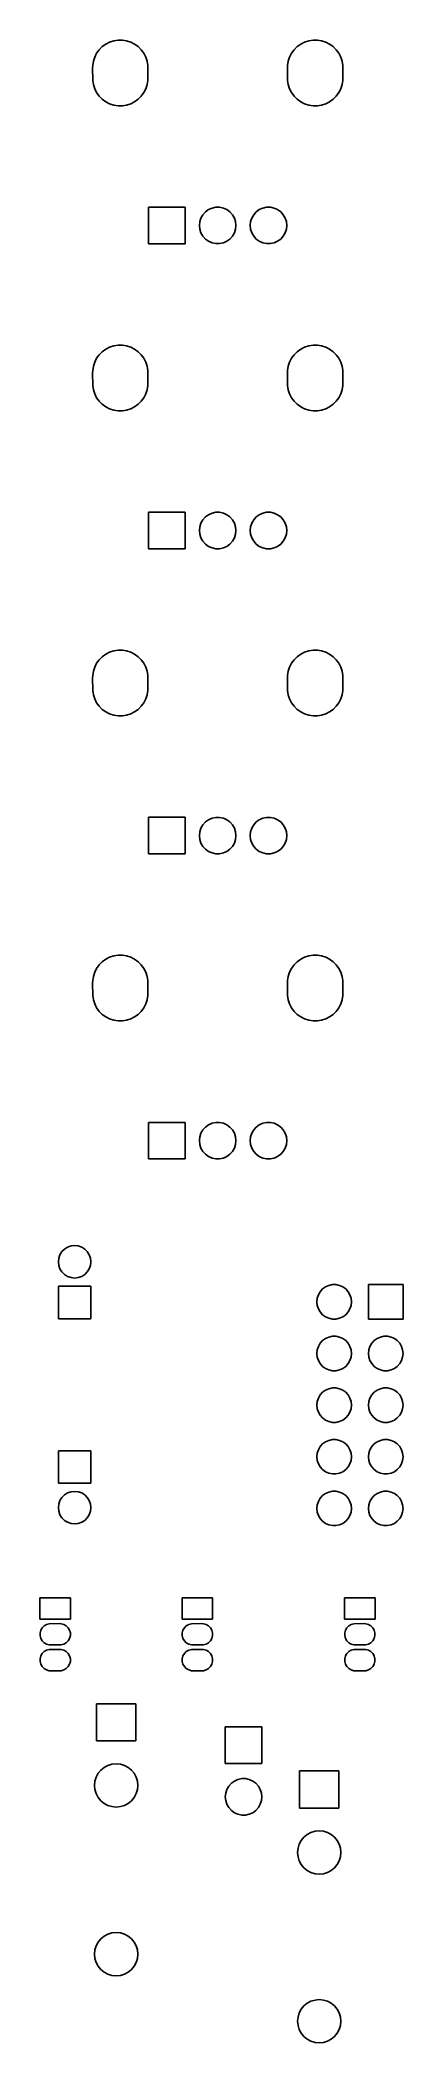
# Model space of a CAD drawing. Extents: x 91.2 to 109.1, y -149.4 to -50.9.
import ezdxf

# ---------------------------------------------------------------- set-up
doc = ezdxf.new("R2010")
doc.units = 0
doc.layers.add('BLACK', color=7, linetype='CONTINUOUS')

msp = doc.modelspace()

# ---------------------------------------------------------------- linework, layer by layer
at = {"layer": 'BLACK', "linetype": 'CONTINUOUS'}
for p, q in [((94.165848, -51.356751), (94.316751, -51.205848)), ((94.316751, -51.205848), (94.489402, -51.080409)), ((94.489402, -51.080409), (94.679551, -50.983524)), ((94.679551, -50.983524), (94.882514, -50.917577)), ((94.882514, -50.917577), (95.093296, -50.884192)), ((95.093296, -50.884192), (95.306704, -50.884192)), ((95.306704, -50.884192), (95.517486, -50.917577)), ((95.517486, -50.917577), (95.720449, -50.983524)), ((95.720449, -50.983524), (95.910598, -51.080409)), ((95.910598, -51.080409), (96.083249, -51.205848)), ((96.083249, -51.205848), (96.234152, -51.356751)), ((103.765848, -51.356751), (103.916751, -51.205848)), ((103.916751, -51.205848), (104.089402, -51.080409)), ((104.089402, -51.080409), (104.279551, -50.983524)), ((104.279551, -50.983524), (104.482514, -50.917577)), ((104.482514, -50.917577), (104.693296, -50.884192)), ((104.693296, -50.884192), (104.906704, -50.884192)), ((104.906704, -50.884192), (105.117486, -50.917577)), ((105.117486, -50.917577), (105.320449, -50.983524)), ((105.320449, -50.983524), (105.510598, -51.080409)), ((105.510598, -51.080409), (105.683249, -51.205848)), ((105.683249, -51.205848), (105.834152, -51.356751)), ((93.84, -52.24), (93.844192, -52.133296)), ((93.844192, -52.133296), (93.877577, -51.922514)), ((93.877577, -51.922514), (93.943524, -51.719551)), ((93.943524, -51.719551), (94.040409, -51.529402)), ((94.040409, -51.529402), (94.165848, -51.356751)), ((96.234152, -51.356751), (96.359591, -51.529402)), ((96.359591, -51.529402), (96.456476, -51.719551)), ((96.456476, -51.719551), (96.522423, -51.922514)), ((96.522423, -51.922514), (96.555808, -52.133296)), ((96.555808, -52.133296), (96.56, -52.76)), ((103.44, -52.24), (103.444192, -52.133296)), ((103.444192, -52.133296), (103.477577, -51.922514)), ((103.477577, -51.922514), (103.543524, -51.719551)), ((103.543524, -51.719551), (103.640409, -51.529402)), ((103.640409, -51.529402), (103.765848, -51.356751)), ((105.834152, -51.356751), (105.959591, -51.529402)), ((105.959591, -51.529402), (106.056476, -51.719551)), ((106.056476, -51.719551), (106.122423, -51.922514)), ((106.122423, -51.922514), (106.155808, -52.133296)), ((106.155808, -52.133296), (106.16, -52.76)), ((93.844192, -52.866704), (93.84, -52.24)), ((93.877577, -53.077486), (93.844192, -52.866704)), ((93.943524, -53.280449), (93.877577, -53.077486)), ((96.522423, -53.077486), (96.456476, -53.280449)), ((96.555808, -52.866704), (96.522423, -53.077486)), ((96.56, -52.76), (96.555808, -52.866704)), ((103.444192, -52.866704), (103.44, -52.24)), ((103.477577, -53.077486), (103.444192, -52.866704)), ((103.543524, -53.280449), (103.477577, -53.077486)), ((106.122423, -53.077486), (106.056476, -53.280449)), ((106.155808, -52.866704), (106.122423, -53.077486)), ((106.16, -52.76), (106.155808, -52.866704)), ((94.040409, -53.470598), (93.943524, -53.280449)), ((94.165848, -53.643249), (94.040409, -53.470598)), ((94.316751, -53.794152), (94.165848, -53.643249)), ((94.489402, -53.919591), (94.316751, -53.794152)), ((94.679551, -54.016476), (94.489402, -53.919591)), ((94.882514, -54.082423), (94.679551, -54.016476)), ((95.093296, -54.115808), (94.882514, -54.082423)), ((95.306704, -54.115808), (95.093296, -54.115808)), ((95.517486, -54.082423), (95.306704, -54.115808)), ((95.720449, -54.016476), (95.517486, -54.082423)), ((95.910598, -53.919591), (95.720449, -54.016476)), ((96.083249, -53.794152), (95.910598, -53.919591)), ((96.234152, -53.643249), (96.083249, -53.794152)), ((96.359591, -53.470598), (96.234152, -53.643249)), ((96.456476, -53.280449), (96.359591, -53.470598)), ((103.640409, -53.470598), (103.543524, -53.280449)), ((103.765848, -53.643249), (103.640409, -53.470598)), ((103.916751, -53.794152), (103.765848, -53.643249)), ((104.089402, -53.919591), (103.916751, -53.794152)), ((104.279551, -54.016476), (104.089402, -53.919591)), ((104.482514, -54.082423), (104.279551, -54.016476)), ((104.693296, -54.115808), (104.482514, -54.082423)), ((104.906704, -54.115808), (104.693296, -54.115808)), ((105.117486, -54.082423), (104.906704, -54.115808)), ((105.320449, -54.016476), (105.117486, -54.082423)), ((105.510598, -53.919591), (105.320449, -54.016476)), ((105.683249, -53.794152), (105.510598, -53.919591)), ((105.834152, -53.643249), (105.683249, -53.794152)), ((105.959591, -53.470598), (105.834152, -53.643249)), ((106.056476, -53.280449), (105.959591, -53.470598)), ((96.6, -60.9), (96.6, -59.1)), ((96.6, -59.1), (98.4, -59.1)), ((98.4, -59.1), (98.4, -60.9)), ((99.1, -60), (99.119667, -59.812879)), ((99.119667, -60.187121), (99.1, -60)), ((99.119667, -59.812879), (99.177809, -59.633937)), ((99.177809, -59.633937), (99.271885, -59.470993)), ((99.271885, -59.470993), (99.397782, -59.33117)), ((99.397782, -59.33117), (99.55, -59.220577)), ((99.55, -59.220577), (99.721885, -59.144049)), ((99.721885, -59.144049), (99.905924, -59.10493)), ((99.905924, -59.10493), (100.094076, -59.10493)), ((100.094076, -59.10493), (100.278115, -59.144049)), ((100.278115, -59.144049), (100.45, -59.220577)), ((100.45, -59.220577), (100.602218, -59.33117)), ((100.602218, -59.33117), (100.728115, -59.470993)), ((100.728115, -59.470993), (100.822191, -59.633937)), ((100.822191, -59.633937), (100.880333, -59.812879)), ((100.880333, -59.812879), (100.9, -60)), ((100.9, -60), (100.880333, -60.187121)), ((101.6, -60), (101.619667, -59.812879)), ((101.619667, -60.187121), (101.6, -60)), ((101.619667, -59.812879), (101.677809, -59.633937)), ((101.677809, -59.633937), (101.771885, -59.470993)), ((101.771885, -59.470993), (101.897782, -59.33117)), ((101.897782, -59.33117), (102.05, -59.220577)), ((102.05, -59.220577), (102.221885, -59.144049)), ((102.221885, -59.144049), (102.405924, -59.10493)), ((102.405924, -59.10493), (102.594076, -59.10493)), ((102.594076, -59.10493), (102.778115, -59.144049)), ((102.778115, -59.144049), (102.95, -59.220577)), ((102.95, -59.220577), (103.102218, -59.33117)), ((103.102218, -59.33117), (103.228115, -59.470993)), ((103.228115, -59.470993), (103.322191, -59.633937)), ((103.322191, -59.633937), (103.380333, -59.812879)), ((103.380333, -59.812879), (103.4, -60)), ((103.4, -60), (103.380333, -60.187121)), ((98.4, -60.9), (96.6, -60.9)), ((99.177809, -60.366063), (99.119667, -60.187121)), ((99.271885, -60.529007), (99.177809, -60.366063)), ((99.397782, -60.66883), (99.271885, -60.529007)), ((99.55, -60.779423), (99.397782, -60.66883)), ((99.721885, -60.855951), (99.55, -60.779423)), ((99.905924, -60.89507), (99.721885, -60.855951)), ((100.094076, -60.89507), (99.905924, -60.89507)), ((100.278115, -60.855951), (100.094076, -60.89507)), ((100.45, -60.779423), (100.278115, -60.855951)), ((100.602218, -60.66883), (100.45, -60.779423)), ((100.728115, -60.529007), (100.602218, -60.66883)), ((100.822191, -60.366063), (100.728115, -60.529007)), ((100.880333, -60.187121), (100.822191, -60.366063)), ((101.677809, -60.366063), (101.619667, -60.187121)), ((101.771885, -60.529007), (101.677809, -60.366063)), ((101.897782, -60.66883), (101.771885, -60.529007)), ((102.05, -60.779423), (101.897782, -60.66883)), ((102.221885, -60.855951), (102.05, -60.779423)), ((102.405924, -60.89507), (102.221885, -60.855951)), ((102.594076, -60.89507), (102.405924, -60.89507)), ((102.778115, -60.855951), (102.594076, -60.89507)), ((102.95, -60.779423), (102.778115, -60.855951)), ((103.102218, -60.66883), (102.95, -60.779423)), ((103.228115, -60.529007), (103.102218, -60.66883)), ((103.322191, -60.366063), (103.228115, -60.529007)), ((103.380333, -60.187121), (103.322191, -60.366063)), ((94.679551, -65.983524), (94.882514, -65.917577)), ((94.882514, -65.917577), (95.093296, -65.884192)), ((95.093296, -65.884192), (95.306704, -65.884192)), ((95.306704, -65.884192), (95.517486, -65.917577)), ((95.517486, -65.917577), (95.720449, -65.983524)), ((104.279551, -65.983524), (104.482514, -65.917577)), ((104.482514, -65.917577), (104.693296, -65.884192)), ((104.693296, -65.884192), (104.906704, -65.884192)), ((104.906704, -65.884192), (105.117486, -65.917577)), ((105.117486, -65.917577), (105.320449, -65.983524)), ((93.844192, -67.133296), (93.877577, -66.922514)), ((93.877577, -66.922514), (93.943524, -66.719551)), ((93.943524, -66.719551), (94.040409, -66.529402)), ((94.040409, -66.529402), (94.165848, -66.356751)), ((94.165848, -66.356751), (94.316751, -66.205848)), ((94.316751, -66.205848), (94.489402, -66.080409)), ((94.489402, -66.080409), (94.679551, -65.983524)), ((95.720449, -65.983524), (95.910598, -66.080409)), ((95.910598, -66.080409), (96.083249, -66.205848)), ((96.083249, -66.205848), (96.234152, -66.356751)), ((96.234152, -66.356751), (96.359591, -66.529402)), ((96.359591, -66.529402), (96.456476, -66.719551)), ((96.456476, -66.719551), (96.522423, -66.922514)), ((96.522423, -66.922514), (96.555808, -67.133296)), ((103.444192, -67.133296), (103.477577, -66.922514)), ((103.477577, -66.922514), (103.543524, -66.719551)), ((103.543524, -66.719551), (103.640409, -66.529402)), ((103.640409, -66.529402), (103.765848, -66.356751)), ((103.765848, -66.356751), (103.916751, -66.205848)), ((103.916751, -66.205848), (104.089402, -66.080409)), ((104.089402, -66.080409), (104.279551, -65.983524)), ((105.320449, -65.983524), (105.510598, -66.080409)), ((105.510598, -66.080409), (105.683249, -66.205848)), ((105.683249, -66.205848), (105.834152, -66.356751)), ((105.834152, -66.356751), (105.959591, -66.529402)), ((105.959591, -66.529402), (106.056476, -66.719551)), ((106.056476, -66.719551), (106.122423, -66.922514)), ((106.122423, -66.922514), (106.155808, -67.133296)), ((93.84, -67.24), (93.844192, -67.133296)), ((93.844192, -67.866704), (93.84, -67.24)), ((93.877577, -68.077486), (93.844192, -67.866704)), ((96.555808, -67.866704), (96.522423, -68.077486)), ((96.555808, -67.133296), (96.56, -67.76)), ((96.56, -67.76), (96.555808, -67.866704)), ((103.44, -67.24), (103.444192, -67.133296)), ((103.444192, -67.866704), (103.44, -67.24)), ((103.477577, -68.077486), (103.444192, -67.866704)), ((106.155808, -67.866704), (106.122423, -68.077486)), ((106.155808, -67.133296), (106.16, -67.76)), ((106.16, -67.76), (106.155808, -67.866704)), ((93.943524, -68.280449), (93.877577, -68.077486)), ((94.040409, -68.470598), (93.943524, -68.280449)), ((94.165848, -68.643249), (94.040409, -68.470598)), ((94.316751, -68.794152), (94.165848, -68.643249)), ((94.489402, -68.919591), (94.316751, -68.794152)), ((94.679551, -69.016476), (94.489402, -68.919591)), ((95.910598, -68.919591), (95.720449, -69.016476)), ((96.083249, -68.794152), (95.910598, -68.919591)), ((96.234152, -68.643249), (96.083249, -68.794152)), ((96.359591, -68.470598), (96.234152, -68.643249)), ((96.456476, -68.280449), (96.359591, -68.470598)), ((96.522423, -68.077486), (96.456476, -68.280449)), ((103.543524, -68.280449), (103.477577, -68.077486)), ((103.640409, -68.470598), (103.543524, -68.280449)), ((103.765848, -68.643249), (103.640409, -68.470598)), ((103.916751, -68.794152), (103.765848, -68.643249)), ((104.089402, -68.919591), (103.916751, -68.794152)), ((104.279551, -69.016476), (104.089402, -68.919591)), ((105.510598, -68.919591), (105.320449, -69.016476)), ((105.683249, -68.794152), (105.510598, -68.919591)), ((105.834152, -68.643249), (105.683249, -68.794152)), ((105.959591, -68.470598), (105.834152, -68.643249)), ((106.056476, -68.280449), (105.959591, -68.470598)), ((106.122423, -68.077486), (106.056476, -68.280449)), ((94.882514, -69.082423), (94.679551, -69.016476)), ((95.093296, -69.115808), (94.882514, -69.082423)), ((95.306704, -69.115808), (95.093296, -69.115808)), ((95.517486, -69.082423), (95.306704, -69.115808)), ((95.720449, -69.016476), (95.517486, -69.082423)), ((104.482514, -69.082423), (104.279551, -69.016476)), ((104.693296, -69.115808), (104.482514, -69.082423)), ((104.906704, -69.115808), (104.693296, -69.115808)), ((105.117486, -69.082423), (104.906704, -69.115808)), ((105.320449, -69.016476), (105.117486, -69.082423)), ((96.6, -75.9), (96.6, -74.1)), ((96.6, -74.1), (98.4, -74.1)), ((98.4, -74.1), (98.4, -75.9)), ((99.1, -75), (99.119667, -74.812879)), ((99.119667, -74.812879), (99.177809, -74.633937)), ((99.177809, -74.633937), (99.271885, -74.470993)), ((99.271885, -74.470993), (99.397782, -74.33117)), ((99.397782, -74.33117), (99.55, -74.220577)), ((99.55, -74.220577), (99.721885, -74.144049)), ((99.721885, -74.144049), (99.905924, -74.10493)), ((99.905924, -74.10493), (100.094076, -74.10493)), ((100.094076, -74.10493), (100.278115, -74.144049)), ((100.278115, -74.144049), (100.45, -74.220577)), ((100.45, -74.220577), (100.602218, -74.33117)), ((100.602218, -74.33117), (100.728115, -74.470993)), ((100.728115, -74.470993), (100.822191, -74.633937)), ((100.822191, -74.633937), (100.880333, -74.812879)), ((100.880333, -74.812879), (100.9, -75)), ((101.6, -75), (101.619667, -74.812879)), ((101.619667, -74.812879), (101.677809, -74.633937)), ((101.677809, -74.633937), (101.771885, -74.470993)), ((101.771885, -74.470993), (101.897782, -74.33117)), ((101.897782, -74.33117), (102.05, -74.220577)), ((102.05, -74.220577), (102.221885, -74.144049)), ((102.221885, -74.144049), (102.405924, -74.10493)), ((102.405924, -74.10493), (102.594076, -74.10493)), ((102.594076, -74.10493), (102.778115, -74.144049)), ((102.778115, -74.144049), (102.95, -74.220577)), ((102.95, -74.220577), (103.102218, -74.33117)), ((103.102218, -74.33117), (103.228115, -74.470993)), ((103.228115, -74.470993), (103.322191, -74.633937)), ((103.322191, -74.633937), (103.380333, -74.812879)), ((103.380333, -74.812879), (103.4, -75)), ((99.119667, -75.187121), (99.1, -75)), ((99.177809, -75.366063), (99.119667, -75.187121)), ((99.271885, -75.529007), (99.177809, -75.366063)), ((99.397782, -75.66883), (99.271885, -75.529007)), ((99.55, -75.779423), (99.397782, -75.66883)), ((99.721885, -75.855951), (99.55, -75.779423)), ((100.45, -75.779423), (100.278115, -75.855951)), ((100.602218, -75.66883), (100.45, -75.779423)), ((100.728115, -75.529007), (100.602218, -75.66883)), ((100.822191, -75.366063), (100.728115, -75.529007)), ((100.880333, -75.187121), (100.822191, -75.366063)), ((100.9, -75), (100.880333, -75.187121)), ((101.619667, -75.187121), (101.6, -75)), ((101.677809, -75.366063), (101.619667, -75.187121)), ((101.771885, -75.529007), (101.677809, -75.366063)), ((101.897782, -75.66883), (101.771885, -75.529007)), ((102.05, -75.779423), (101.897782, -75.66883)), ((102.221885, -75.855951), (102.05, -75.779423)), ((102.95, -75.779423), (102.778115, -75.855951)), ((103.102218, -75.66883), (102.95, -75.779423)), ((103.228115, -75.529007), (103.102218, -75.66883)), ((103.322191, -75.366063), (103.228115, -75.529007)), ((103.380333, -75.187121), (103.322191, -75.366063)), ((103.4, -75), (103.380333, -75.187121)), ((98.4, -75.9), (96.6, -75.9)), ((99.905924, -75.89507), (99.721885, -75.855951)), ((100.094076, -75.89507), (99.905924, -75.89507)), ((100.278115, -75.855951), (100.094076, -75.89507)), ((102.405924, -75.89507), (102.221885, -75.855951)), ((102.594076, -75.89507), (102.405924, -75.89507)), ((102.778115, -75.855951), (102.594076, -75.89507)), ((93.877577, -81.922514), (93.943524, -81.719551)), ((93.943524, -81.719551), (94.040409, -81.529402)), ((94.040409, -81.529402), (94.165848, -81.356751)), ((94.165848, -81.356751), (94.316751, -81.205848)), ((94.316751, -81.205848), (94.489402, -81.080409)), ((94.489402, -81.080409), (94.679551, -80.983524)), ((94.679551, -80.983524), (94.882514, -80.917577)), ((94.882514, -80.917577), (95.093296, -80.884192)), ((95.093296, -80.884192), (95.306704, -80.884192)), ((95.306704, -80.884192), (95.517486, -80.917577)), ((95.517486, -80.917577), (95.720449, -80.983524)), ((95.720449, -80.983524), (95.910598, -81.080409)), ((95.910598, -81.080409), (96.083249, -81.205848)), ((96.083249, -81.205848), (96.234152, -81.356751)), ((96.234152, -81.356751), (96.359591, -81.529402)), ((96.359591, -81.529402), (96.456476, -81.719551)), ((96.456476, -81.719551), (96.522423, -81.922514)), ((103.477577, -81.922514), (103.543524, -81.719551)), ((103.543524, -81.719551), (103.640409, -81.529402)), ((103.640409, -81.529402), (103.765848, -81.356751)), ((103.765848, -81.356751), (103.916751, -81.205848)), ((103.916751, -81.205848), (104.089402, -81.080409)), ((104.089402, -81.080409), (104.279551, -80.983524)), ((104.279551, -80.983524), (104.482514, -80.917577)), ((104.482514, -80.917577), (104.693296, -80.884192)), ((104.693296, -80.884192), (104.906704, -80.884192)), ((104.906704, -80.884192), (105.117486, -80.917577)), ((105.117486, -80.917577), (105.320449, -80.983524)), ((105.320449, -80.983524), (105.510598, -81.080409)), ((105.510598, -81.080409), (105.683249, -81.205848)), ((105.683249, -81.205848), (105.834152, -81.356751)), ((105.834152, -81.356751), (105.959591, -81.529402)), ((105.959591, -81.529402), (106.056476, -81.719551)), ((106.056476, -81.719551), (106.122423, -81.922514)), ((93.84, -82.24), (93.844192, -82.133296)), ((93.844192, -82.866704), (93.84, -82.24)), ((93.844192, -82.133296), (93.877577, -81.922514)), ((96.522423, -81.922514), (96.555808, -82.133296)), ((96.555808, -82.133296), (96.56, -82.76)), ((103.44, -82.24), (103.444192, -82.133296)), ((103.444192, -82.866704), (103.44, -82.24)), ((103.444192, -82.133296), (103.477577, -81.922514)), ((106.122423, -81.922514), (106.155808, -82.133296)), ((106.155808, -82.133296), (106.16, -82.76)), ((93.877577, -83.077486), (93.844192, -82.866704)), ((93.943524, -83.280449), (93.877577, -83.077486)), ((94.040409, -83.470598), (93.943524, -83.280449)), ((94.165848, -83.643249), (94.040409, -83.470598)), ((94.316751, -83.794152), (94.165848, -83.643249)), ((96.234152, -83.643249), (96.083249, -83.794152)), ((96.359591, -83.470598), (96.234152, -83.643249)), ((96.456476, -83.280449), (96.359591, -83.470598)), ((96.522423, -83.077486), (96.456476, -83.280449)), ((96.555808, -82.866704), (96.522423, -83.077486)), ((96.56, -82.76), (96.555808, -82.866704)), ((103.477577, -83.077486), (103.444192, -82.866704)), ((103.543524, -83.280449), (103.477577, -83.077486)), ((103.640409, -83.470598), (103.543524, -83.280449)), ((103.765848, -83.643249), (103.640409, -83.470598)), ((103.916751, -83.794152), (103.765848, -83.643249)), ((105.834152, -83.643249), (105.683249, -83.794152)), ((105.959591, -83.470598), (105.834152, -83.643249)), ((106.056476, -83.280449), (105.959591, -83.470598)), ((106.122423, -83.077486), (106.056476, -83.280449)), ((106.155808, -82.866704), (106.122423, -83.077486)), ((106.16, -82.76), (106.155808, -82.866704)), ((94.489402, -83.919591), (94.316751, -83.794152)), ((94.679551, -84.016476), (94.489402, -83.919591)), ((94.882514, -84.082423), (94.679551, -84.016476)), ((95.093296, -84.115808), (94.882514, -84.082423)), ((95.306704, -84.115808), (95.093296, -84.115808)), ((95.517486, -84.082423), (95.306704, -84.115808)), ((95.720449, -84.016476), (95.517486, -84.082423)), ((95.910598, -83.919591), (95.720449, -84.016476)), ((96.083249, -83.794152), (95.910598, -83.919591)), ((104.089402, -83.919591), (103.916751, -83.794152)), ((104.279551, -84.016476), (104.089402, -83.919591)), ((104.482514, -84.082423), (104.279551, -84.016476)), ((104.693296, -84.115808), (104.482514, -84.082423)), ((104.906704, -84.115808), (104.693296, -84.115808)), ((105.117486, -84.082423), (104.906704, -84.115808)), ((105.320449, -84.016476), (105.117486, -84.082423)), ((105.510598, -83.919591), (105.320449, -84.016476)), ((105.683249, -83.794152), (105.510598, -83.919591)), ((96.6, -90.9), (96.6, -89.1)), ((96.6, -89.1), (98.4, -89.1)), ((98.4, -89.1), (98.4, -90.9)), ((99.177809, -89.633937), (99.271885, -89.470993)), ((99.271885, -89.470993), (99.397782, -89.33117)), ((99.397782, -89.33117), (99.55, -89.220577)), ((99.55, -89.220577), (99.721885, -89.144049)), ((99.721885, -89.144049), (99.905924, -89.10493)), ((99.905924, -89.10493), (100.094076, -89.10493)), ((100.094076, -89.10493), (100.278115, -89.144049)), ((100.278115, -89.144049), (100.45, -89.220577)), ((100.45, -89.220577), (100.602218, -89.33117)), ((100.602218, -89.33117), (100.728115, -89.470993)), ((100.728115, -89.470993), (100.822191, -89.633937)), ((101.677809, -89.633937), (101.771885, -89.470993)), ((101.771885, -89.470993), (101.897782, -89.33117)), ((101.897782, -89.33117), (102.05, -89.220577)), ((102.05, -89.220577), (102.221885, -89.144049)), ((102.221885, -89.144049), (102.405924, -89.10493)), ((102.405924, -89.10493), (102.594076, -89.10493)), ((102.594076, -89.10493), (102.778115, -89.144049)), ((102.778115, -89.144049), (102.95, -89.220577)), ((102.95, -89.220577), (103.102218, -89.33117)), ((103.102218, -89.33117), (103.228115, -89.470993)), ((103.228115, -89.470993), (103.322191, -89.633937)), ((99.1, -90), (99.119667, -89.812879)), ((99.119667, -90.187121), (99.1, -90)), ((99.119667, -89.812879), (99.177809, -89.633937)), ((99.177809, -90.366063), (99.119667, -90.187121)), ((99.271885, -90.529007), (99.177809, -90.366063)), ((99.397782, -90.66883), (99.271885, -90.529007)), ((100.728115, -90.529007), (100.602218, -90.66883)), ((100.822191, -90.366063), (100.728115, -90.529007)), ((100.822191, -89.633937), (100.880333, -89.812879)), ((100.880333, -90.187121), (100.822191, -90.366063)), ((100.880333, -89.812879), (100.9, -90)), ((100.9, -90), (100.880333, -90.187121)), ((101.6, -90), (101.619667, -89.812879)), ((101.619667, -90.187121), (101.6, -90)), ((101.619667, -89.812879), (101.677809, -89.633937)), ((101.677809, -90.366063), (101.619667, -90.187121)), ((101.771885, -90.529007), (101.677809, -90.366063)), ((101.897782, -90.66883), (101.771885, -90.529007)), ((103.228115, -90.529007), (103.102218, -90.66883)), ((103.322191, -90.366063), (103.228115, -90.529007)), ((103.322191, -89.633937), (103.380333, -89.812879)), ((103.380333, -90.187121), (103.322191, -90.366063)), ((103.380333, -89.812879), (103.4, -90)), ((103.4, -90), (103.380333, -90.187121)), ((98.4, -90.9), (96.6, -90.9)), ((99.55, -90.779423), (99.397782, -90.66883)), ((99.721885, -90.855951), (99.55, -90.779423)), ((99.905924, -90.89507), (99.721885, -90.855951)), ((100.094076, -90.89507), (99.905924, -90.89507)), ((100.278115, -90.855951), (100.094076, -90.89507)), ((100.45, -90.779423), (100.278115, -90.855951)), ((100.602218, -90.66883), (100.45, -90.779423)), ((102.05, -90.779423), (101.897782, -90.66883)), ((102.221885, -90.855951), (102.05, -90.779423)), ((102.405924, -90.89507), (102.221885, -90.855951)), ((102.594076, -90.89507), (102.405924, -90.89507)), ((102.778115, -90.855951), (102.594076, -90.89507)), ((102.95, -90.779423), (102.778115, -90.855951)), ((103.102218, -90.66883), (102.95, -90.779423)), ((94.040409, -96.529402), (94.165848, -96.356751)), ((94.165848, -96.356751), (94.316751, -96.205848)), ((94.316751, -96.205848), (94.489402, -96.080409)), ((94.489402, -96.080409), (94.679551, -95.983524)), ((94.679551, -95.983524), (94.882514, -95.917577)), ((94.882514, -95.917577), (95.093296, -95.884192)), ((95.093296, -95.884192), (95.306704, -95.884192)), ((95.306704, -95.884192), (95.517486, -95.917577)), ((95.517486, -95.917577), (95.720449, -95.983524)), ((95.720449, -95.983524), (95.910598, -96.080409)), ((95.910598, -96.080409), (96.083249, -96.205848)), ((96.083249, -96.205848), (96.234152, -96.356751)), ((96.234152, -96.356751), (96.359591, -96.529402)), ((103.640409, -96.529402), (103.765848, -96.356751)), ((103.765848, -96.356751), (103.916751, -96.205848)), ((103.916751, -96.205848), (104.089402, -96.080409)), ((104.089402, -96.080409), (104.279551, -95.983524)), ((104.279551, -95.983524), (104.482514, -95.917577)), ((104.482514, -95.917577), (104.693296, -95.884192)), ((104.693296, -95.884192), (104.906704, -95.884192)), ((104.906704, -95.884192), (105.117486, -95.917577)), ((105.117486, -95.917577), (105.320449, -95.983524)), ((105.320449, -95.983524), (105.510598, -96.080409)), ((105.510598, -96.080409), (105.683249, -96.205848)), ((105.683249, -96.205848), (105.834152, -96.356751)), ((105.834152, -96.356751), (105.959591, -96.529402)), ((93.84, -97.24), (93.844192, -97.133296)), ((93.844192, -97.866704), (93.84, -97.24)), ((93.844192, -97.133296), (93.877577, -96.922514)), ((93.877577, -96.922514), (93.943524, -96.719551)), ((93.943524, -96.719551), (94.040409, -96.529402)), ((96.359591, -96.529402), (96.456476, -96.719551)), ((96.456476, -96.719551), (96.522423, -96.922514)), ((96.522423, -96.922514), (96.555808, -97.133296)), ((96.555808, -97.133296), (96.56, -97.76)), ((103.44, -97.24), (103.444192, -97.133296)), ((103.444192, -97.866704), (103.44, -97.24)), ((103.444192, -97.133296), (103.477577, -96.922514)), ((103.477577, -96.922514), (103.543524, -96.719551)), ((103.543524, -96.719551), (103.640409, -96.529402)), ((105.959591, -96.529402), (106.056476, -96.719551)), ((106.056476, -96.719551), (106.122423, -96.922514)), ((106.122423, -96.922514), (106.155808, -97.133296)), ((106.155808, -97.133296), (106.16, -97.76)), ((93.877577, -98.077486), (93.844192, -97.866704)), ((93.943524, -98.280449), (93.877577, -98.077486)), ((94.040409, -98.470598), (93.943524, -98.280449)), ((94.165848, -98.643249), (94.040409, -98.470598)), ((96.359591, -98.470598), (96.234152, -98.643249)), ((96.456476, -98.280449), (96.359591, -98.470598)), ((96.522423, -98.077486), (96.456476, -98.280449)), ((96.555808, -97.866704), (96.522423, -98.077486)), ((96.56, -97.76), (96.555808, -97.866704)), ((103.477577, -98.077486), (103.444192, -97.866704)), ((103.543524, -98.280449), (103.477577, -98.077486)), ((103.640409, -98.470598), (103.543524, -98.280449)), ((103.765848, -98.643249), (103.640409, -98.470598)), ((105.959591, -98.470598), (105.834152, -98.643249)), ((106.056476, -98.280449), (105.959591, -98.470598)), ((106.122423, -98.077486), (106.056476, -98.280449)), ((106.155808, -97.866704), (106.122423, -98.077486)), ((106.16, -97.76), (106.155808, -97.866704)), ((94.316751, -98.794152), (94.165848, -98.643249)), ((94.489402, -98.919591), (94.316751, -98.794152)), ((94.679551, -99.016476), (94.489402, -98.919591)), ((94.882514, -99.082423), (94.679551, -99.016476)), ((95.093296, -99.115808), (94.882514, -99.082423)), ((95.306704, -99.115808), (95.093296, -99.115808)), ((95.517486, -99.082423), (95.306704, -99.115808)), ((95.720449, -99.016476), (95.517486, -99.082423)), ((95.910598, -98.919591), (95.720449, -99.016476)), ((96.083249, -98.794152), (95.910598, -98.919591)), ((96.234152, -98.643249), (96.083249, -98.794152)), ((103.916751, -98.794152), (103.765848, -98.643249)), ((104.089402, -98.919591), (103.916751, -98.794152)), ((104.279551, -99.016476), (104.089402, -98.919591)), ((104.482514, -99.082423), (104.279551, -99.016476)), ((104.693296, -99.115808), (104.482514, -99.082423)), ((104.906704, -99.115808), (104.693296, -99.115808)), ((105.117486, -99.082423), (104.906704, -99.115808)), ((105.320449, -99.016476), (105.117486, -99.082423)), ((105.510598, -98.919591), (105.320449, -99.016476)), ((105.683249, -98.794152), (105.510598, -98.919591)), ((105.834152, -98.643249), (105.683249, -98.794152)), ((96.6, -105.9), (96.6, -104.1)), ((96.6, -104.1), (98.4, -104.1)), ((98.4, -104.1), (98.4, -105.9)), ((99.271885, -104.470993), (99.397782, -104.33117)), ((99.397782, -104.33117), (99.55, -104.220577)), ((99.55, -104.220577), (99.721885, -104.144049)), ((99.721885, -104.144049), (99.905924, -104.10493)), ((99.905924, -104.10493), (100.094076, -104.10493)), ((100.094076, -104.10493), (100.278115, -104.144049)), ((100.278115, -104.144049), (100.45, -104.220577)), ((100.45, -104.220577), (100.602218, -104.33117)), ((100.602218, -104.33117), (100.728115, -104.470993)), ((101.771885, -104.470993), (101.897782, -104.33117)), ((101.897782, -104.33117), (102.05, -104.220577)), ((102.05, -104.220577), (102.221885, -104.144049)), ((102.221885, -104.144049), (102.405924, -104.10493)), ((102.405924, -104.10493), (102.594076, -104.10493)), ((102.594076, -104.10493), (102.778115, -104.144049)), ((102.778115, -104.144049), (102.95, -104.220577)), ((102.95, -104.220577), (103.102218, -104.33117)), ((103.102218, -104.33117), (103.228115, -104.470993)), ((99.1, -105), (99.119667, -104.812879)), ((99.119667, -105.187121), (99.1, -105)), ((99.119667, -104.812879), (99.177809, -104.633937)), ((99.177809, -105.366063), (99.119667, -105.187121)), ((99.177809, -104.633937), (99.271885, -104.470993)), ((99.271885, -105.529007), (99.177809, -105.366063)), ((100.728115, -104.470993), (100.822191, -104.633937)), ((100.822191, -105.366063), (100.728115, -105.529007)), ((100.822191, -104.633937), (100.880333, -104.812879)), ((100.880333, -105.187121), (100.822191, -105.366063)), ((100.880333, -104.812879), (100.9, -105)), ((100.9, -105), (100.880333, -105.187121)), ((101.6, -105), (101.619667, -104.812879)), ((101.619667, -105.187121), (101.6, -105)), ((101.619667, -104.812879), (101.677809, -104.633937)), ((101.677809, -105.366063), (101.619667, -105.187121)), ((101.677809, -104.633937), (101.771885, -104.470993)), ((101.771885, -105.529007), (101.677809, -105.366063)), ((103.228115, -104.470993), (103.322191, -104.633937)), ((103.322191, -105.366063), (103.228115, -105.529007)), ((103.322191, -104.633937), (103.380333, -104.812879)), ((103.380333, -105.187121), (103.322191, -105.366063)), ((103.380333, -104.812879), (103.4, -105)), ((103.4, -105), (103.380333, -105.187121)), ((98.4, -105.9), (96.6, -105.9)), ((99.397782, -105.66883), (99.271885, -105.529007)), ((99.55, -105.779423), (99.397782, -105.66883)), ((99.721885, -105.855951), (99.55, -105.779423)), ((99.905924, -105.89507), (99.721885, -105.855951)), ((100.094076, -105.89507), (99.905924, -105.89507)), ((100.278115, -105.855951), (100.094076, -105.89507)), ((100.45, -105.779423), (100.278115, -105.855951)), ((100.602218, -105.66883), (100.45, -105.779423)), ((100.728115, -105.529007), (100.602218, -105.66883)), ((101.897782, -105.66883), (101.771885, -105.529007)), ((102.05, -105.779423), (101.897782, -105.66883)), ((102.221885, -105.855951), (102.05, -105.779423)), ((102.405924, -105.89507), (102.221885, -105.855951)), ((102.594076, -105.89507), (102.405924, -105.89507)), ((102.778115, -105.855951), (102.594076, -105.89507)), ((102.95, -105.779423), (102.778115, -105.855951)), ((103.102218, -105.66883), (102.95, -105.779423)), ((103.228115, -105.529007), (103.102218, -105.66883)), ((92.45632, -110.329647), (92.608005, -110.234337)), ((92.608005, -110.234337), (92.777095, -110.17517)), ((92.777095, -110.17517), (92.955112, -110.155112)), ((92.955112, -110.155112), (93.133129, -110.17517)), ((93.133129, -110.17517), (93.302219, -110.234337)), ((93.302219, -110.234337), (93.453904, -110.329647)), ((92.155112, -110.955112), (92.17517, -110.777095)), ((92.17517, -111.133129), (92.155112, -110.955112)), ((92.17517, -110.777095), (92.234337, -110.608005)), ((92.234337, -111.302219), (92.17517, -111.133129)), ((92.234337, -110.608005), (92.329647, -110.45632)), ((92.329647, -110.45632), (92.45632, -110.329647)), ((93.453904, -110.329647), (93.580577, -110.45632)), ((93.580577, -110.45632), (93.675887, -110.608005)), ((93.675887, -110.608005), (93.735054, -110.777095)), ((93.735054, -111.133129), (93.675887, -111.302219)), ((93.735054, -110.777095), (93.755112, -110.955112)), ((93.755112, -110.955112), (93.735054, -111.133129)), ((92.155112, -113.755112), (92.155112, -112.155112)), ((92.155112, -112.155112), (93.755112, -112.155112)), ((92.329647, -111.453904), (92.234337, -111.302219)), ((92.45632, -111.580577), (92.329647, -111.453904)), ((92.608005, -111.675887), (92.45632, -111.580577)), ((92.777095, -111.735054), (92.608005, -111.675887)), ((92.955112, -111.755112), (92.777095, -111.735054)), ((93.133129, -111.735054), (92.955112, -111.755112)), ((93.302219, -111.675887), (93.133129, -111.735054)), ((93.453904, -111.580577), (93.302219, -111.675887)), ((93.580577, -111.453904), (93.453904, -111.580577)), ((93.675887, -111.302219), (93.580577, -111.453904)), ((93.755112, -112.155112), (93.755112, -113.755112)), ((105.166239, -112.293327), (105.31, -112.188878)), ((105.31, -112.188878), (105.472336, -112.116602)), ((105.472336, -112.116602), (105.646151, -112.079656)), ((105.646151, -112.079656), (105.823849, -112.079656)), ((105.823849, -112.079656), (105.997664, -112.116602)), ((105.997664, -112.116602), (106.16, -112.188878)), ((106.16, -112.188878), (106.303761, -112.293327)), ((107.425, -113.775), (107.425, -112.075)), ((107.425, -112.075), (109.125, -112.075)), ((109.125, -112.075), (109.125, -113.775)), ((104.885, -112.925), (104.903575, -112.748275)), ((104.903575, -113.101725), (104.885, -112.925)), ((104.903575, -112.748275), (104.958486, -112.579274)), ((104.958486, -113.270726), (104.903575, -113.101725)), ((104.958486, -112.579274), (105.047336, -112.425383)), ((105.047336, -112.425383), (105.166239, -112.293327)), ((106.303761, -112.293327), (106.422664, -112.425383)), ((106.422664, -112.425383), (106.511514, -112.579274)), ((106.511514, -112.579274), (106.566425, -112.748275)), ((106.566425, -113.101725), (106.511514, -113.270726)), ((106.566425, -112.748275), (106.585, -112.925)), ((106.585, -112.925), (106.566425, -113.101725)), ((93.755112, -113.755112), (92.155112, -113.755112)), ((105.047336, -113.424617), (104.958486, -113.270726)), ((105.166239, -113.556673), (105.047336, -113.424617)), ((105.31, -113.661122), (105.166239, -113.556673)), ((105.472336, -113.733398), (105.31, -113.661122)), ((105.646151, -113.770344), (105.472336, -113.733398)), ((105.823849, -113.770344), (105.646151, -113.770344)), ((105.997664, -113.733398), (105.823849, -113.770344)), ((106.16, -113.661122), (105.997664, -113.733398)), ((106.303761, -113.556673), (106.16, -113.661122)), ((106.422664, -113.424617), (106.303761, -113.556673)), ((106.511514, -113.270726), (106.422664, -113.424617)), ((109.125, -113.775), (107.425, -113.775)), ((104.903575, -115.288275), (104.958486, -115.119274)), ((104.958486, -115.119274), (105.047336, -114.965383)), ((105.047336, -114.965383), (105.166239, -114.833327)), ((105.166239, -114.833327), (105.31, -114.728878)), ((105.31, -114.728878), (105.472336, -114.656602)), ((105.472336, -114.656602), (105.646151, -114.619656)), ((105.646151, -114.619656), (105.823849, -114.619656)), ((105.823849, -114.619656), (105.997664, -114.656602)), ((105.997664, -114.656602), (106.16, -114.728878)), ((106.16, -114.728878), (106.303761, -114.833327)), ((106.303761, -114.833327), (106.422664, -114.965383)), ((106.422664, -114.965383), (106.511514, -115.119274)), ((106.511514, -115.119274), (106.566425, -115.288275)), ((107.443575, -115.288275), (107.498486, -115.119274)), ((107.498486, -115.119274), (107.587336, -114.965383)), ((107.587336, -114.965383), (107.706239, -114.833327)), ((107.706239, -114.833327), (107.85, -114.728878)), ((107.85, -114.728878), (108.012336, -114.656602)), ((108.012336, -114.656602), (108.186151, -114.619656)), ((108.186151, -114.619656), (108.363849, -114.619656)), ((108.363849, -114.619656), (108.537664, -114.656602)), ((108.537664, -114.656602), (108.7, -114.728878)), ((108.7, -114.728878), (108.843761, -114.833327)), ((108.843761, -114.833327), (108.962664, -114.965383)), ((108.962664, -114.965383), (109.051514, -115.119274)), ((109.051514, -115.119274), (109.106425, -115.288275)), ((104.885, -115.465), (104.903575, -115.288275)), ((104.903575, -115.641725), (104.885, -115.465)), ((104.958486, -115.810726), (104.903575, -115.641725)), ((105.047336, -115.964617), (104.958486, -115.810726)), ((105.166239, -116.096673), (105.047336, -115.964617)), ((105.31, -116.201122), (105.166239, -116.096673)), ((105.472336, -116.273398), (105.31, -116.201122)), ((106.16, -116.201122), (105.997664, -116.273398)), ((106.303761, -116.096673), (106.16, -116.201122)), ((106.422664, -115.964617), (106.303761, -116.096673)), ((106.511514, -115.810726), (106.422664, -115.964617)), ((106.566425, -115.641725), (106.511514, -115.810726)), ((106.566425, -115.288275), (106.585, -115.465)), ((106.585, -115.465), (106.566425, -115.641725)), ((107.425, -115.465), (107.443575, -115.288275)), ((107.443575, -115.641725), (107.425, -115.465)), ((107.498486, -115.810726), (107.443575, -115.641725)), ((107.587336, -115.964617), (107.498486, -115.810726)), ((107.706239, -116.096673), (107.587336, -115.964617)), ((107.85, -116.201122), (107.706239, -116.096673)), ((108.012336, -116.273398), (107.85, -116.201122)), ((108.7, -116.201122), (108.537664, -116.273398)), ((108.843761, -116.096673), (108.7, -116.201122)), ((108.962664, -115.964617), (108.843761, -116.096673)), ((109.051514, -115.810726), (108.962664, -115.964617)), ((109.106425, -115.641725), (109.051514, -115.810726)), ((109.106425, -115.288275), (109.125, -115.465)), ((109.125, -115.465), (109.106425, -115.641725)), ((105.646151, -116.310344), (105.472336, -116.273398)), ((105.472336, -117.196602), (105.646151, -117.159656)), ((105.823849, -116.310344), (105.646151, -116.310344)), ((105.646151, -117.159656), (105.823849, -117.159656)), ((105.997664, -116.273398), (105.823849, -116.310344)), ((105.823849, -117.159656), (105.997664, -117.196602)), ((108.186151, -116.310344), (108.012336, -116.273398)), ((108.012336, -117.196602), (108.186151, -117.159656)), ((108.363849, -116.310344), (108.186151, -116.310344)), ((108.186151, -117.159656), (108.363849, -117.159656)), ((108.537664, -116.273398), (108.363849, -116.310344)), ((108.363849, -117.159656), (108.537664, -117.196602)), ((104.885, -118.005), (104.903575, -117.828275)), ((104.903575, -118.181725), (104.885, -118.005)), ((104.903575, -117.828275), (104.958486, -117.659274)), ((104.958486, -117.659274), (105.047336, -117.505383)), ((105.047336, -117.505383), (105.166239, -117.373327)), ((105.166239, -117.373327), (105.31, -117.268878)), ((105.31, -117.268878), (105.472336, -117.196602)), ((105.997664, -117.196602), (106.16, -117.268878)), ((106.16, -117.268878), (106.303761, -117.373327)), ((106.303761, -117.373327), (106.422664, -117.505383)), ((106.422664, -117.505383), (106.511514, -117.659274)), ((106.511514, -117.659274), (106.566425, -117.828275)), ((106.566425, -117.828275), (106.585, -118.005)), ((106.585, -118.005), (106.566425, -118.181725)), ((107.425, -118.005), (107.443575, -117.828275)), ((107.443575, -118.181725), (107.425, -118.005)), ((107.443575, -117.828275), (107.498486, -117.659274)), ((107.498486, -117.659274), (107.587336, -117.505383)), ((107.587336, -117.505383), (107.706239, -117.373327)), ((107.706239, -117.373327), (107.85, -117.268878)), ((107.85, -117.268878), (108.012336, -117.196602)), ((108.537664, -117.196602), (108.7, -117.268878)), ((108.7, -117.268878), (108.843761, -117.373327)), ((108.843761, -117.373327), (108.962664, -117.505383)), ((108.962664, -117.505383), (109.051514, -117.659274)), ((109.051514, -117.659274), (109.106425, -117.828275)), ((109.106425, -117.828275), (109.125, -118.005)), ((109.125, -118.005), (109.106425, -118.181725)), ((104.958486, -118.350726), (104.903575, -118.181725)), ((105.047336, -118.504617), (104.958486, -118.350726)), ((105.166239, -118.636673), (105.047336, -118.504617)), ((105.31, -118.741122), (105.166239, -118.636673)), ((105.472336, -118.813398), (105.31, -118.741122)), ((105.646151, -118.850344), (105.472336, -118.813398)), ((105.823849, -118.850344), (105.646151, -118.850344)), ((105.997664, -118.813398), (105.823849, -118.850344)), ((106.16, -118.741122), (105.997664, -118.813398)), ((106.303761, -118.636673), (106.16, -118.741122)), ((106.422664, -118.504617), (106.303761, -118.636673)), ((106.511514, -118.350726), (106.422664, -118.504617)), ((106.566425, -118.181725), (106.511514, -118.350726)), ((107.498486, -118.350726), (107.443575, -118.181725)), ((107.587336, -118.504617), (107.498486, -118.350726)), ((107.706239, -118.636673), (107.587336, -118.504617)), ((107.85, -118.741122), (107.706239, -118.636673)), ((108.012336, -118.813398), (107.85, -118.741122)), ((108.186151, -118.850344), (108.012336, -118.813398)), ((108.363849, -118.850344), (108.186151, -118.850344)), ((108.537664, -118.813398), (108.363849, -118.850344)), ((108.7, -118.741122), (108.537664, -118.813398)), ((108.843761, -118.636673), (108.7, -118.741122)), ((108.962664, -118.504617), (108.843761, -118.636673)), ((109.051514, -118.350726), (108.962664, -118.504617)), ((109.106425, -118.181725), (109.051514, -118.350726)), ((104.958486, -120.199274), (105.047336, -120.045383)), ((105.047336, -120.045383), (105.166239, -119.913327)), ((105.166239, -119.913327), (105.31, -119.808878)), ((105.31, -119.808878), (105.472336, -119.736602)), ((105.472336, -119.736602), (105.646151, -119.699656)), ((105.646151, -119.699656), (105.823849, -119.699656)), ((105.823849, -119.699656), (105.997664, -119.736602)), ((105.997664, -119.736602), (106.16, -119.808878)), ((106.16, -119.808878), (106.303761, -119.913327)), ((106.303761, -119.913327), (106.422664, -120.045383)), ((106.422664, -120.045383), (106.511514, -120.199274)), ((107.498486, -120.199274), (107.587336, -120.045383)), ((107.587336, -120.045383), (107.706239, -119.913327)), ((107.706239, -119.913327), (107.85, -119.808878)), ((107.85, -119.808878), (108.012336, -119.736602)), ((108.012336, -119.736602), (108.186151, -119.699656)), ((108.186151, -119.699656), (108.363849, -119.699656)), ((108.363849, -119.699656), (108.537664, -119.736602)), ((108.537664, -119.736602), (108.7, -119.808878)), ((108.7, -119.808878), (108.843761, -119.913327)), ((108.843761, -119.913327), (108.962664, -120.045383)), ((108.962664, -120.045383), (109.051514, -120.199274)), ((92.155112, -121.844886), (92.155112, -120.244886)), ((92.155112, -120.244886), (93.755112, -120.244886)), ((93.755112, -120.244886), (93.755112, -121.844886)), ((104.885, -120.545), (104.903575, -120.368275)), ((104.903575, -120.721725), (104.885, -120.545)), ((104.903575, -120.368275), (104.958486, -120.199274)), ((104.958486, -120.890726), (104.903575, -120.721725)), ((105.047336, -121.044617), (104.958486, -120.890726)), ((105.166239, -121.176673), (105.047336, -121.044617)), ((106.422664, -121.044617), (106.303761, -121.176673)), ((106.511514, -120.890726), (106.422664, -121.044617)), ((106.511514, -120.199274), (106.566425, -120.368275)), ((106.566425, -120.721725), (106.511514, -120.890726)), ((106.566425, -120.368275), (106.585, -120.545)), ((106.585, -120.545), (106.566425, -120.721725)), ((107.425, -120.545), (107.443575, -120.368275)), ((107.443575, -120.721725), (107.425, -120.545)), ((107.443575, -120.368275), (107.498486, -120.199274)), ((107.498486, -120.890726), (107.443575, -120.721725)), ((107.587336, -121.044617), (107.498486, -120.890726)), ((107.706239, -121.176673), (107.587336, -121.044617)), ((108.962664, -121.044617), (108.843761, -121.176673)), ((109.051514, -120.890726), (108.962664, -121.044617)), ((109.051514, -120.199274), (109.106425, -120.368275)), ((109.106425, -120.721725), (109.051514, -120.890726)), ((109.106425, -120.368275), (109.125, -120.545)), ((109.125, -120.545), (109.106425, -120.721725)), ((93.755112, -121.844886), (92.155112, -121.844886)), ((105.31, -121.281122), (105.166239, -121.176673)), ((105.472336, -121.353398), (105.31, -121.281122)), ((105.646151, -121.390344), (105.472336, -121.353398)), ((105.823849, -121.390344), (105.646151, -121.390344)), ((105.997664, -121.353398), (105.823849, -121.390344)), ((106.16, -121.281122), (105.997664, -121.353398)), ((106.303761, -121.176673), (106.16, -121.281122)), ((107.85, -121.281122), (107.706239, -121.176673)), ((108.012336, -121.353398), (107.85, -121.281122)), ((108.186151, -121.390344), (108.012336, -121.353398)), ((108.363849, -121.390344), (108.186151, -121.390344)), ((108.537664, -121.353398), (108.363849, -121.390344)), ((108.7, -121.281122), (108.537664, -121.353398)), ((108.843761, -121.176673), (108.7, -121.281122)), ((92.155112, -123.044886), (92.17517, -122.866869)), ((92.17517, -123.222903), (92.155112, -123.044886)), ((92.17517, -122.866869), (92.234337, -122.697779)), ((92.234337, -122.697779), (92.329647, -122.546094)), ((92.329647, -122.546094), (92.45632, -122.419421)), ((92.45632, -122.419421), (92.608005, -122.324111)), ((92.608005, -122.324111), (92.777095, -122.264944)), ((92.777095, -122.264944), (92.955112, -122.244886)), ((92.955112, -122.244886), (93.133129, -122.264944)), ((93.133129, -122.264944), (93.302219, -122.324111)), ((93.302219, -122.324111), (93.453904, -122.419421)), ((93.453904, -122.419421), (93.580577, -122.546094)), ((93.580577, -122.546094), (93.675887, -122.697779)), ((93.675887, -122.697779), (93.735054, -122.866869)), ((93.735054, -122.866869), (93.755112, -123.044886)), ((93.755112, -123.044886), (93.735054, -123.222903)), ((104.885, -123.085), (104.903575, -122.908275)), ((104.903575, -123.261725), (104.885, -123.085)), ((104.903575, -122.908275), (104.958486, -122.739274)), ((104.958486, -122.739274), (105.047336, -122.585383)), ((105.047336, -122.585383), (105.166239, -122.453327)), ((105.166239, -122.453327), (105.31, -122.348878)), ((105.31, -122.348878), (105.472336, -122.276602)), ((105.472336, -122.276602), (105.646151, -122.239656)), ((105.646151, -122.239656), (105.823849, -122.239656)), ((105.823849, -122.239656), (105.997664, -122.276602)), ((105.997664, -122.276602), (106.16, -122.348878)), ((106.16, -122.348878), (106.303761, -122.453327)), ((106.303761, -122.453327), (106.422664, -122.585383)), ((106.422664, -122.585383), (106.511514, -122.739274)), ((106.511514, -122.739274), (106.566425, -122.908275)), ((106.566425, -122.908275), (106.585, -123.085)), ((106.585, -123.085), (106.566425, -123.261725)), ((107.425, -123.085), (107.443575, -122.908275)), ((107.443575, -123.261725), (107.425, -123.085)), ((107.443575, -122.908275), (107.498486, -122.739274)), ((107.498486, -122.739274), (107.587336, -122.585383)), ((107.587336, -122.585383), (107.706239, -122.453327)), ((107.706239, -122.453327), (107.85, -122.348878)), ((107.85, -122.348878), (108.012336, -122.276602)), ((108.012336, -122.276602), (108.186151, -122.239656)), ((108.186151, -122.239656), (108.363849, -122.239656)), ((108.363849, -122.239656), (108.537664, -122.276602)), ((108.537664, -122.276602), (108.7, -122.348878)), ((108.7, -122.348878), (108.843761, -122.453327)), ((108.843761, -122.453327), (108.962664, -122.585383)), ((108.962664, -122.585383), (109.051514, -122.739274)), ((109.051514, -122.739274), (109.106425, -122.908275)), ((109.106425, -122.908275), (109.125, -123.085)), ((109.125, -123.085), (109.106425, -123.261725)), ((92.234337, -123.391993), (92.17517, -123.222903)), ((92.329647, -123.543678), (92.234337, -123.391993)), ((92.45632, -123.670351), (92.329647, -123.543678)), ((92.608005, -123.765661), (92.45632, -123.670351)), ((92.777095, -123.824828), (92.608005, -123.765661)), ((92.955112, -123.844886), (92.777095, -123.824828)), ((93.133129, -123.824828), (92.955112, -123.844886)), ((93.302219, -123.765661), (93.133129, -123.824828)), ((93.453904, -123.670351), (93.302219, -123.765661)), ((93.580577, -123.543678), (93.453904, -123.670351)), ((93.675887, -123.391993), (93.580577, -123.543678)), ((93.735054, -123.222903), (93.675887, -123.391993)), ((104.958486, -123.430726), (104.903575, -123.261725)), ((105.047336, -123.584617), (104.958486, -123.430726)), ((105.166239, -123.716673), (105.047336, -123.584617)), ((105.31, -123.821122), (105.166239, -123.716673)), ((105.472336, -123.893398), (105.31, -123.821122)), ((105.646151, -123.930344), (105.472336, -123.893398)), ((105.823849, -123.930344), (105.646151, -123.930344)), ((105.997664, -123.893398), (105.823849, -123.930344)), ((106.16, -123.821122), (105.997664, -123.893398)), ((106.303761, -123.716673), (106.16, -123.821122)), ((106.422664, -123.584617), (106.303761, -123.716673)), ((106.511514, -123.430726), (106.422664, -123.584617)), ((106.566425, -123.261725), (106.511514, -123.430726)), ((107.498486, -123.430726), (107.443575, -123.261725)), ((107.587336, -123.584617), (107.498486, -123.430726)), ((107.706239, -123.716673), (107.587336, -123.584617)), ((107.85, -123.821122), (107.706239, -123.716673)), ((108.012336, -123.893398), (107.85, -123.821122)), ((108.186151, -123.930344), (108.012336, -123.893398)), ((108.363849, -123.930344), (108.186151, -123.930344)), ((108.537664, -123.893398), (108.363849, -123.930344)), ((108.7, -123.821122), (108.537664, -123.893398)), ((108.843761, -123.716673), (108.7, -123.821122)), ((108.962664, -123.584617), (108.843761, -123.716673)), ((109.051514, -123.430726), (108.962664, -123.584617)), ((109.106425, -123.261725), (109.051514, -123.430726)), ((91.25, -128.525), (91.25, -127.475)), ((91.25, -127.475), (92.75, -127.475)), ((92.75, -127.475), (92.75, -128.525)), ((98.25, -128.525), (98.25, -127.475)), ((98.25, -127.475), (99.75, -127.475)), ((99.75, -127.475), (99.75, -128.525)), ((106.25, -128.525), (106.25, -127.475)), ((106.25, -127.475), (107.75, -127.475)), ((107.75, -127.475), (107.75, -128.525)), ((92.75, -128.525), (91.25, -128.525)), ((91.289963, -129.069091), (91.358489, -128.9504)), ((91.358489, -128.9504), (91.4554, -128.853489)), ((91.4554, -128.853489), (91.574091, -128.784963)), ((91.574091, -128.784963), (91.706474, -128.749491)), ((91.706474, -128.749491), (92.225, -128.745)), ((92.225, -128.745), (92.293526, -128.749491)), ((92.293526, -128.749491), (92.425909, -128.784963)), ((92.425909, -128.784963), (92.5446, -128.853489)), ((92.5446, -128.853489), (92.641511, -128.9504)), ((92.641511, -128.9504), (92.710037, -129.069091)), ((99.75, -128.525), (98.25, -128.525)), ((98.289963, -129.069091), (98.358489, -128.9504)), ((98.358489, -128.9504), (98.4554, -128.853489)), ((98.4554, -128.853489), (98.574091, -128.784963)), ((98.574091, -128.784963), (98.706474, -128.749491)), ((98.706474, -128.749491), (99.225, -128.745)), ((99.225, -128.745), (99.293526, -128.749491)), ((99.293526, -128.749491), (99.425909, -128.784963)), ((99.425909, -128.784963), (99.5446, -128.853489)), ((99.5446, -128.853489), (99.641511, -128.9504)), ((99.641511, -128.9504), (99.710037, -129.069091)), ((107.75, -128.525), (106.25, -128.525)), ((106.289963, -129.069091), (106.358489, -128.9504)), ((106.358489, -128.9504), (106.4554, -128.853489)), ((106.4554, -128.853489), (106.574091, -128.784963)), ((106.574091, -128.784963), (106.706474, -128.749491)), ((106.706474, -128.749491), (107.225, -128.745)), ((107.225, -128.745), (107.293526, -128.749491)), ((107.293526, -128.749491), (107.425909, -128.784963)), ((107.425909, -128.784963), (107.5446, -128.853489)), ((107.5446, -128.853489), (107.641511, -128.9504)), ((107.641511, -128.9504), (107.710037, -129.069091)), ((91.254491, -129.201474), (91.289963, -129.069091)), ((91.254491, -129.338526), (91.254491, -129.201474)), ((91.289963, -129.470909), (91.254491, -129.338526)), ((91.358489, -129.5896), (91.289963, -129.470909)), ((91.4554, -129.686511), (91.358489, -129.5896)), ((91.574091, -129.755037), (91.4554, -129.686511)), ((91.706474, -129.790509), (91.574091, -129.755037)), ((91.775, -129.795), (91.706474, -129.790509)), ((92.293526, -129.790509), (91.775, -129.795)), ((92.425909, -129.755037), (92.293526, -129.790509)), ((92.5446, -129.686511), (92.425909, -129.755037)), ((92.641511, -129.5896), (92.5446, -129.686511)), ((92.710037, -129.470909), (92.641511, -129.5896)), ((92.710037, -129.069091), (92.745509, -129.201474)), ((92.745509, -129.338526), (92.710037, -129.470909)), ((92.745509, -129.201474), (92.745509, -129.338526)), ((98.254491, -129.201474), (98.289963, -129.069091)), ((98.254491, -129.338526), (98.254491, -129.201474)), ((98.289963, -129.470909), (98.254491, -129.338526)), ((98.358489, -129.5896), (98.289963, -129.470909)), ((98.4554, -129.686511), (98.358489, -129.5896)), ((98.574091, -129.755037), (98.4554, -129.686511)), ((98.706474, -129.790509), (98.574091, -129.755037)), ((98.775, -129.795), (98.706474, -129.790509)), ((99.293526, -129.790509), (98.775, -129.795)), ((99.425909, -129.755037), (99.293526, -129.790509)), ((99.5446, -129.686511), (99.425909, -129.755037)), ((99.641511, -129.5896), (99.5446, -129.686511)), ((99.710037, -129.470909), (99.641511, -129.5896)), ((99.710037, -129.069091), (99.745509, -129.201474)), ((99.745509, -129.338526), (99.710037, -129.470909)), ((99.745509, -129.201474), (99.745509, -129.338526)), ((106.254491, -129.201474), (106.289963, -129.069091)), ((106.254491, -129.338526), (106.254491, -129.201474)), ((106.289963, -129.470909), (106.254491, -129.338526)), ((106.358489, -129.5896), (106.289963, -129.470909)), ((106.4554, -129.686511), (106.358489, -129.5896)), ((106.574091, -129.755037), (106.4554, -129.686511)), ((106.706474, -129.790509), (106.574091, -129.755037)), ((106.775, -129.795), (106.706474, -129.790509)), ((107.293526, -129.790509), (106.775, -129.795)), ((107.425909, -129.755037), (107.293526, -129.790509)), ((107.5446, -129.686511), (107.425909, -129.755037)), ((107.641511, -129.5896), (107.5446, -129.686511)), ((107.710037, -129.470909), (107.641511, -129.5896)), ((107.710037, -129.069091), (107.745509, -129.201474)), ((107.745509, -129.338526), (107.710037, -129.470909)), ((107.745509, -129.201474), (107.745509, -129.338526)), ((91.254491, -130.471474), (91.289963, -130.339091)), ((91.254491, -130.608526), (91.254491, -130.471474)), ((91.289963, -130.740909), (91.254491, -130.608526)), ((91.289963, -130.339091), (91.358489, -130.2204)), ((91.358489, -130.8596), (91.289963, -130.740909)), ((91.358489, -130.2204), (91.4554, -130.123489)), ((91.4554, -130.956511), (91.358489, -130.8596)), ((91.4554, -130.123489), (91.574091, -130.054963)), ((91.574091, -131.025037), (91.4554, -130.956511)), ((91.574091, -130.054963), (91.706474, -130.019491)), ((91.706474, -130.019491), (92.225, -130.015)), ((92.225, -130.015), (92.293526, -130.019491)), ((92.293526, -130.019491), (92.425909, -130.054963)), ((92.425909, -130.054963), (92.5446, -130.123489)), ((92.5446, -130.956511), (92.425909, -131.025037)), ((92.5446, -130.123489), (92.641511, -130.2204)), ((92.641511, -130.8596), (92.5446, -130.956511)), ((92.641511, -130.2204), (92.710037, -130.339091)), ((92.710037, -130.740909), (92.641511, -130.8596)), ((92.710037, -130.339091), (92.745509, -130.471474)), ((92.745509, -130.608526), (92.710037, -130.740909)), ((92.745509, -130.471474), (92.745509, -130.608526)), ((98.254491, -130.471474), (98.289963, -130.339091)), ((98.254491, -130.608526), (98.254491, -130.471474)), ((98.289963, -130.740909), (98.254491, -130.608526)), ((98.289963, -130.339091), (98.358489, -130.2204)), ((98.358489, -130.8596), (98.289963, -130.740909)), ((98.358489, -130.2204), (98.4554, -130.123489)), ((98.4554, -130.956511), (98.358489, -130.8596)), ((98.4554, -130.123489), (98.574091, -130.054963)), ((98.574091, -131.025037), (98.4554, -130.956511)), ((98.574091, -130.054963), (98.706474, -130.019491)), ((98.706474, -130.019491), (99.225, -130.015)), ((99.225, -130.015), (99.293526, -130.019491)), ((99.293526, -130.019491), (99.425909, -130.054963)), ((99.425909, -130.054963), (99.5446, -130.123489)), ((99.5446, -130.956511), (99.425909, -131.025037)), ((99.5446, -130.123489), (99.641511, -130.2204)), ((99.641511, -130.8596), (99.5446, -130.956511)), ((99.641511, -130.2204), (99.710037, -130.339091)), ((99.710037, -130.740909), (99.641511, -130.8596)), ((99.710037, -130.339091), (99.745509, -130.471474)), ((99.745509, -130.608526), (99.710037, -130.740909)), ((99.745509, -130.471474), (99.745509, -130.608526)), ((106.254491, -130.471474), (106.289963, -130.339091)), ((106.254491, -130.608526), (106.254491, -130.471474)), ((106.289963, -130.740909), (106.254491, -130.608526)), ((106.289963, -130.339091), (106.358489, -130.2204)), ((106.358489, -130.8596), (106.289963, -130.740909)), ((106.358489, -130.2204), (106.4554, -130.123489)), ((106.4554, -130.956511), (106.358489, -130.8596)), ((106.4554, -130.123489), (106.574091, -130.054963)), ((106.574091, -131.025037), (106.4554, -130.956511)), ((106.574091, -130.054963), (106.706474, -130.019491)), ((106.706474, -130.019491), (107.225, -130.015)), ((107.225, -130.015), (107.293526, -130.019491)), ((107.293526, -130.019491), (107.425909, -130.054963)), ((107.425909, -130.054963), (107.5446, -130.123489)), ((107.5446, -130.956511), (107.425909, -131.025037)), ((107.5446, -130.123489), (107.641511, -130.2204)), ((107.641511, -130.8596), (107.5446, -130.956511)), ((107.641511, -130.2204), (107.710037, -130.339091)), ((107.710037, -130.740909), (107.641511, -130.8596)), ((107.710037, -130.339091), (107.745509, -130.471474)), ((107.745509, -130.608526), (107.710037, -130.740909)), ((107.745509, -130.471474), (107.745509, -130.608526)), ((91.706474, -131.060509), (91.574091, -131.025037)), ((91.775, -131.065), (91.706474, -131.060509)), ((92.293526, -131.060509), (91.775, -131.065)), ((92.425909, -131.025037), (92.293526, -131.060509)), ((98.706474, -131.060509), (98.574091, -131.025037)), ((98.775, -131.065), (98.706474, -131.060509)), ((99.293526, -131.060509), (98.775, -131.065)), ((99.425909, -131.025037), (99.293526, -131.060509)), ((106.706474, -131.060509), (106.574091, -131.025037)), ((106.775, -131.065), (106.706474, -131.060509)), ((107.293526, -131.060509), (106.775, -131.065)), ((107.425909, -131.025037), (107.293526, -131.060509)), ((94.035, -134.515), (94.035, -132.685)), ((94.035, -132.685), (95.965, -132.685)), ((95.965, -132.685), (95.965, -134.515)), ((100.375, -135.625), (100.375, -133.825)), ((100.375, -133.825), (102.175, -133.825)), ((102.175, -133.825), (102.175, -135.625)), ((95.965, -134.515), (94.035, -134.515)), ((94.246931, -135.946931), (94.408318, -135.814485)), ((94.408318, -135.814485), (94.592442, -135.716068)), ((94.592442, -135.716068), (94.792229, -135.655464)), ((94.792229, -135.655464), (95, -135.635)), ((95, -135.635), (95.207771, -135.655464)), ((95.207771, -135.655464), (95.407558, -135.716068)), ((95.407558, -135.716068), (95.591682, -135.814485)), ((95.591682, -135.814485), (95.753069, -135.946931)), ((102.175, -135.625), (100.375, -135.625)), ((93.935, -136.7), (93.955464, -136.492229)), ((93.955464, -136.907771), (93.935, -136.7)), ((93.955464, -136.492229), (94.016068, -136.292442)), ((94.016068, -136.292442), (94.114485, -136.108318)), ((94.114485, -136.108318), (94.246931, -135.946931)), ((95.753069, -135.946931), (95.885515, -136.108318)), ((95.885515, -136.108318), (95.983932, -136.292442)), ((95.983932, -136.292442), (96.044536, -136.492229)), ((96.044536, -136.492229), (96.065, -136.7)), ((96.065, -136.7), (96.044536, -136.907771)), ((100.452809, -136.898937), (100.546885, -136.735993)), ((100.546885, -136.735993), (100.672782, -136.59617)), ((100.672782, -136.59617), (100.825, -136.485577)), ((100.825, -136.485577), (100.996885, -136.409049)), ((100.996885, -136.409049), (101.180924, -136.36993)), ((101.180924, -136.36993), (101.369076, -136.36993)), ((101.369076, -136.36993), (101.553115, -136.409049)), ((101.553115, -136.409049), (101.725, -136.485577)), ((101.725, -136.485577), (101.877218, -136.59617)), ((101.877218, -136.59617), (102.003115, -136.735993)), ((102.003115, -136.735993), (102.097191, -136.898937)), ((104.035, -137.815), (104.035, -135.985)), ((104.035, -135.985), (105.965, -135.985)), ((105.965, -135.985), (105.965, -137.815)), ((94.016068, -137.107558), (93.955464, -136.907771)), ((94.114485, -137.291682), (94.016068, -137.107558)), ((94.246931, -137.453069), (94.114485, -137.291682)), ((94.408318, -137.585515), (94.246931, -137.453069)), ((94.592442, -137.683932), (94.408318, -137.585515)), ((94.792229, -137.744536), (94.592442, -137.683932)), ((95, -137.765), (94.792229, -137.744536)), ((95.207771, -137.744536), (95, -137.765)), ((95.407558, -137.683932), (95.207771, -137.744536)), ((95.591682, -137.585515), (95.407558, -137.683932)), ((95.753069, -137.453069), (95.591682, -137.585515)), ((95.885515, -137.291682), (95.753069, -137.453069)), ((95.983932, -137.107558), (95.885515, -137.291682)), ((96.044536, -136.907771), (95.983932, -137.107558)), ((100.375, -137.265), (100.394667, -137.077879)), ((100.394667, -137.452121), (100.375, -137.265)), ((100.394667, -137.077879), (100.452809, -136.898937)), ((100.452809, -137.631063), (100.394667, -137.452121)), ((100.546885, -137.794007), (100.452809, -137.631063)), ((100.672782, -137.93383), (100.546885, -137.794007)), ((102.003115, -137.794007), (101.877218, -137.93383)), ((102.097191, -137.631063), (102.003115, -137.794007)), ((102.097191, -136.898937), (102.155333, -137.077879)), ((102.155333, -137.452121), (102.097191, -137.631063)), ((102.155333, -137.077879), (102.175, -137.265)), ((102.175, -137.265), (102.155333, -137.452121)), ((105.965, -137.815), (104.035, -137.815)), ((100.825, -138.044423), (100.672782, -137.93383)), ((100.996885, -138.120951), (100.825, -138.044423)), ((101.180924, -138.16007), (100.996885, -138.120951)), ((101.369076, -138.16007), (101.180924, -138.16007)), ((101.553115, -138.120951), (101.369076, -138.16007)), ((101.725, -138.044423), (101.553115, -138.120951)), ((101.877218, -137.93383), (101.725, -138.044423)), ((103.935, -140), (103.955464, -139.792229)), ((103.955464, -139.792229), (104.016068, -139.592442)), ((104.016068, -139.592442), (104.114485, -139.408318)), ((104.114485, -139.408318), (104.246931, -139.246931)), ((104.246931, -139.246931), (104.408318, -139.114485)), ((104.408318, -139.114485), (104.592442, -139.016068)), ((104.592442, -139.016068), (104.792229, -138.955464)), ((104.792229, -138.955464), (105, -138.935)), ((105, -138.935), (105.207771, -138.955464)), ((105.207771, -138.955464), (105.407558, -139.016068)), ((105.407558, -139.016068), (105.591682, -139.114485)), ((105.591682, -139.114485), (105.753069, -139.246931)), ((105.753069, -139.246931), (105.885515, -139.408318)), ((105.885515, -139.408318), (105.983932, -139.592442)), ((105.983932, -139.592442), (106.044536, -139.792229)), ((106.044536, -139.792229), (106.065, -140)), ((103.955464, -140.207771), (103.935, -140)), ((104.016068, -140.407558), (103.955464, -140.207771)), ((104.114485, -140.591682), (104.016068, -140.407558)), ((104.246931, -140.753069), (104.114485, -140.591682)), ((104.408318, -140.885515), (104.246931, -140.753069)), ((105.753069, -140.753069), (105.591682, -140.885515)), ((105.885515, -140.591682), (105.753069, -140.753069)), ((105.983932, -140.407558), (105.885515, -140.591682)), ((106.044536, -140.207771), (105.983932, -140.407558)), ((106.065, -140), (106.044536, -140.207771)), ((104.592442, -140.983932), (104.408318, -140.885515)), ((104.792229, -141.044536), (104.592442, -140.983932)), ((105, -141.065), (104.792229, -141.044536)), ((105.207771, -141.044536), (105, -141.065)), ((105.407558, -140.983932), (105.207771, -141.044536)), ((105.591682, -140.885515), (105.407558, -140.983932)), ((93.955464, -144.792229), (94.016068, -144.592442)), ((94.016068, -144.592442), (94.114485, -144.408318)), ((94.114485, -144.408318), (94.246931, -144.246931)), ((94.246931, -144.246931), (94.408318, -144.114485)), ((94.408318, -144.114485), (94.592442, -144.016068)), ((94.592442, -144.016068), (94.792229, -143.955464)), ((94.792229, -143.955464), (95, -143.935)), ((95, -143.935), (95.207771, -143.955464)), ((95.207771, -143.955464), (95.407558, -144.016068)), ((95.407558, -144.016068), (95.591682, -144.114485)), ((95.591682, -144.114485), (95.753069, -144.246931)), ((95.753069, -144.246931), (95.885515, -144.408318)), ((95.885515, -144.408318), (95.983932, -144.592442)), ((95.983932, -144.592442), (96.044536, -144.792229)), ((93.935, -145), (93.955464, -144.792229)), ((93.955464, -145.207771), (93.935, -145)), ((94.016068, -145.407558), (93.955464, -145.207771)), ((94.114485, -145.591682), (94.016068, -145.407558)), ((94.246931, -145.753069), (94.114485, -145.591682)), ((95.885515, -145.591682), (95.753069, -145.753069)), ((95.983932, -145.407558), (95.885515, -145.591682)), ((96.044536, -145.207771), (95.983932, -145.407558)), ((96.044536, -144.792229), (96.065, -145)), ((96.065, -145), (96.044536, -145.207771)), ((94.408318, -145.885515), (94.246931, -145.753069)), ((94.592442, -145.983932), (94.408318, -145.885515)), ((94.792229, -146.044536), (94.592442, -145.983932)), ((95, -146.065), (94.792229, -146.044536)), ((95.207771, -146.044536), (95, -146.065)), ((95.407558, -145.983932), (95.207771, -146.044536)), ((95.591682, -145.885515), (95.407558, -145.983932)), ((95.753069, -145.753069), (95.591682, -145.885515)), ((104.016068, -147.892442), (104.114485, -147.708318)), ((104.114485, -147.708318), (104.246931, -147.546931)), ((104.246931, -147.546931), (104.408318, -147.414485)), ((104.408318, -147.414485), (104.592442, -147.316068)), ((104.592442, -147.316068), (104.792229, -147.255464)), ((104.792229, -147.255464), (105, -147.235)), ((105, -147.235), (105.207771, -147.255464)), ((105.207771, -147.255464), (105.407558, -147.316068)), ((105.407558, -147.316068), (105.591682, -147.414485)), ((105.591682, -147.414485), (105.753069, -147.546931)), ((105.753069, -147.546931), (105.885515, -147.708318)), ((105.885515, -147.708318), (105.983932, -147.892442)), ((103.935, -148.3), (103.955464, -148.092229)), ((103.955464, -148.507771), (103.935, -148.3)), ((103.955464, -148.092229), (104.016068, -147.892442)), ((104.016068, -148.707558), (103.955464, -148.507771)), ((105.983932, -147.892442), (106.044536, -148.092229)), ((106.044536, -148.507771), (105.983932, -148.707558)), ((106.044536, -148.092229), (106.065, -148.3)), ((106.065, -148.3), (106.044536, -148.507771)), ((104.114485, -148.891682), (104.016068, -148.707558)), ((104.246931, -149.053069), (104.114485, -148.891682)), ((104.408318, -149.185515), (104.246931, -149.053069)), ((104.592442, -149.283932), (104.408318, -149.185515)), ((104.792229, -149.344536), (104.592442, -149.283932)), ((105, -149.365), (104.792229, -149.344536)), ((105.207771, -149.344536), (105, -149.365)), ((105.407558, -149.283932), (105.207771, -149.344536)), ((105.591682, -149.185515), (105.407558, -149.283932)), ((105.753069, -149.053069), (105.591682, -149.185515)), ((105.885515, -148.891682), (105.753069, -149.053069)), ((105.983932, -148.707558), (105.885515, -148.891682))]:
    msp.add_line(p, q, dxfattribs=at)

doc.saveas('drawing.dxf')
